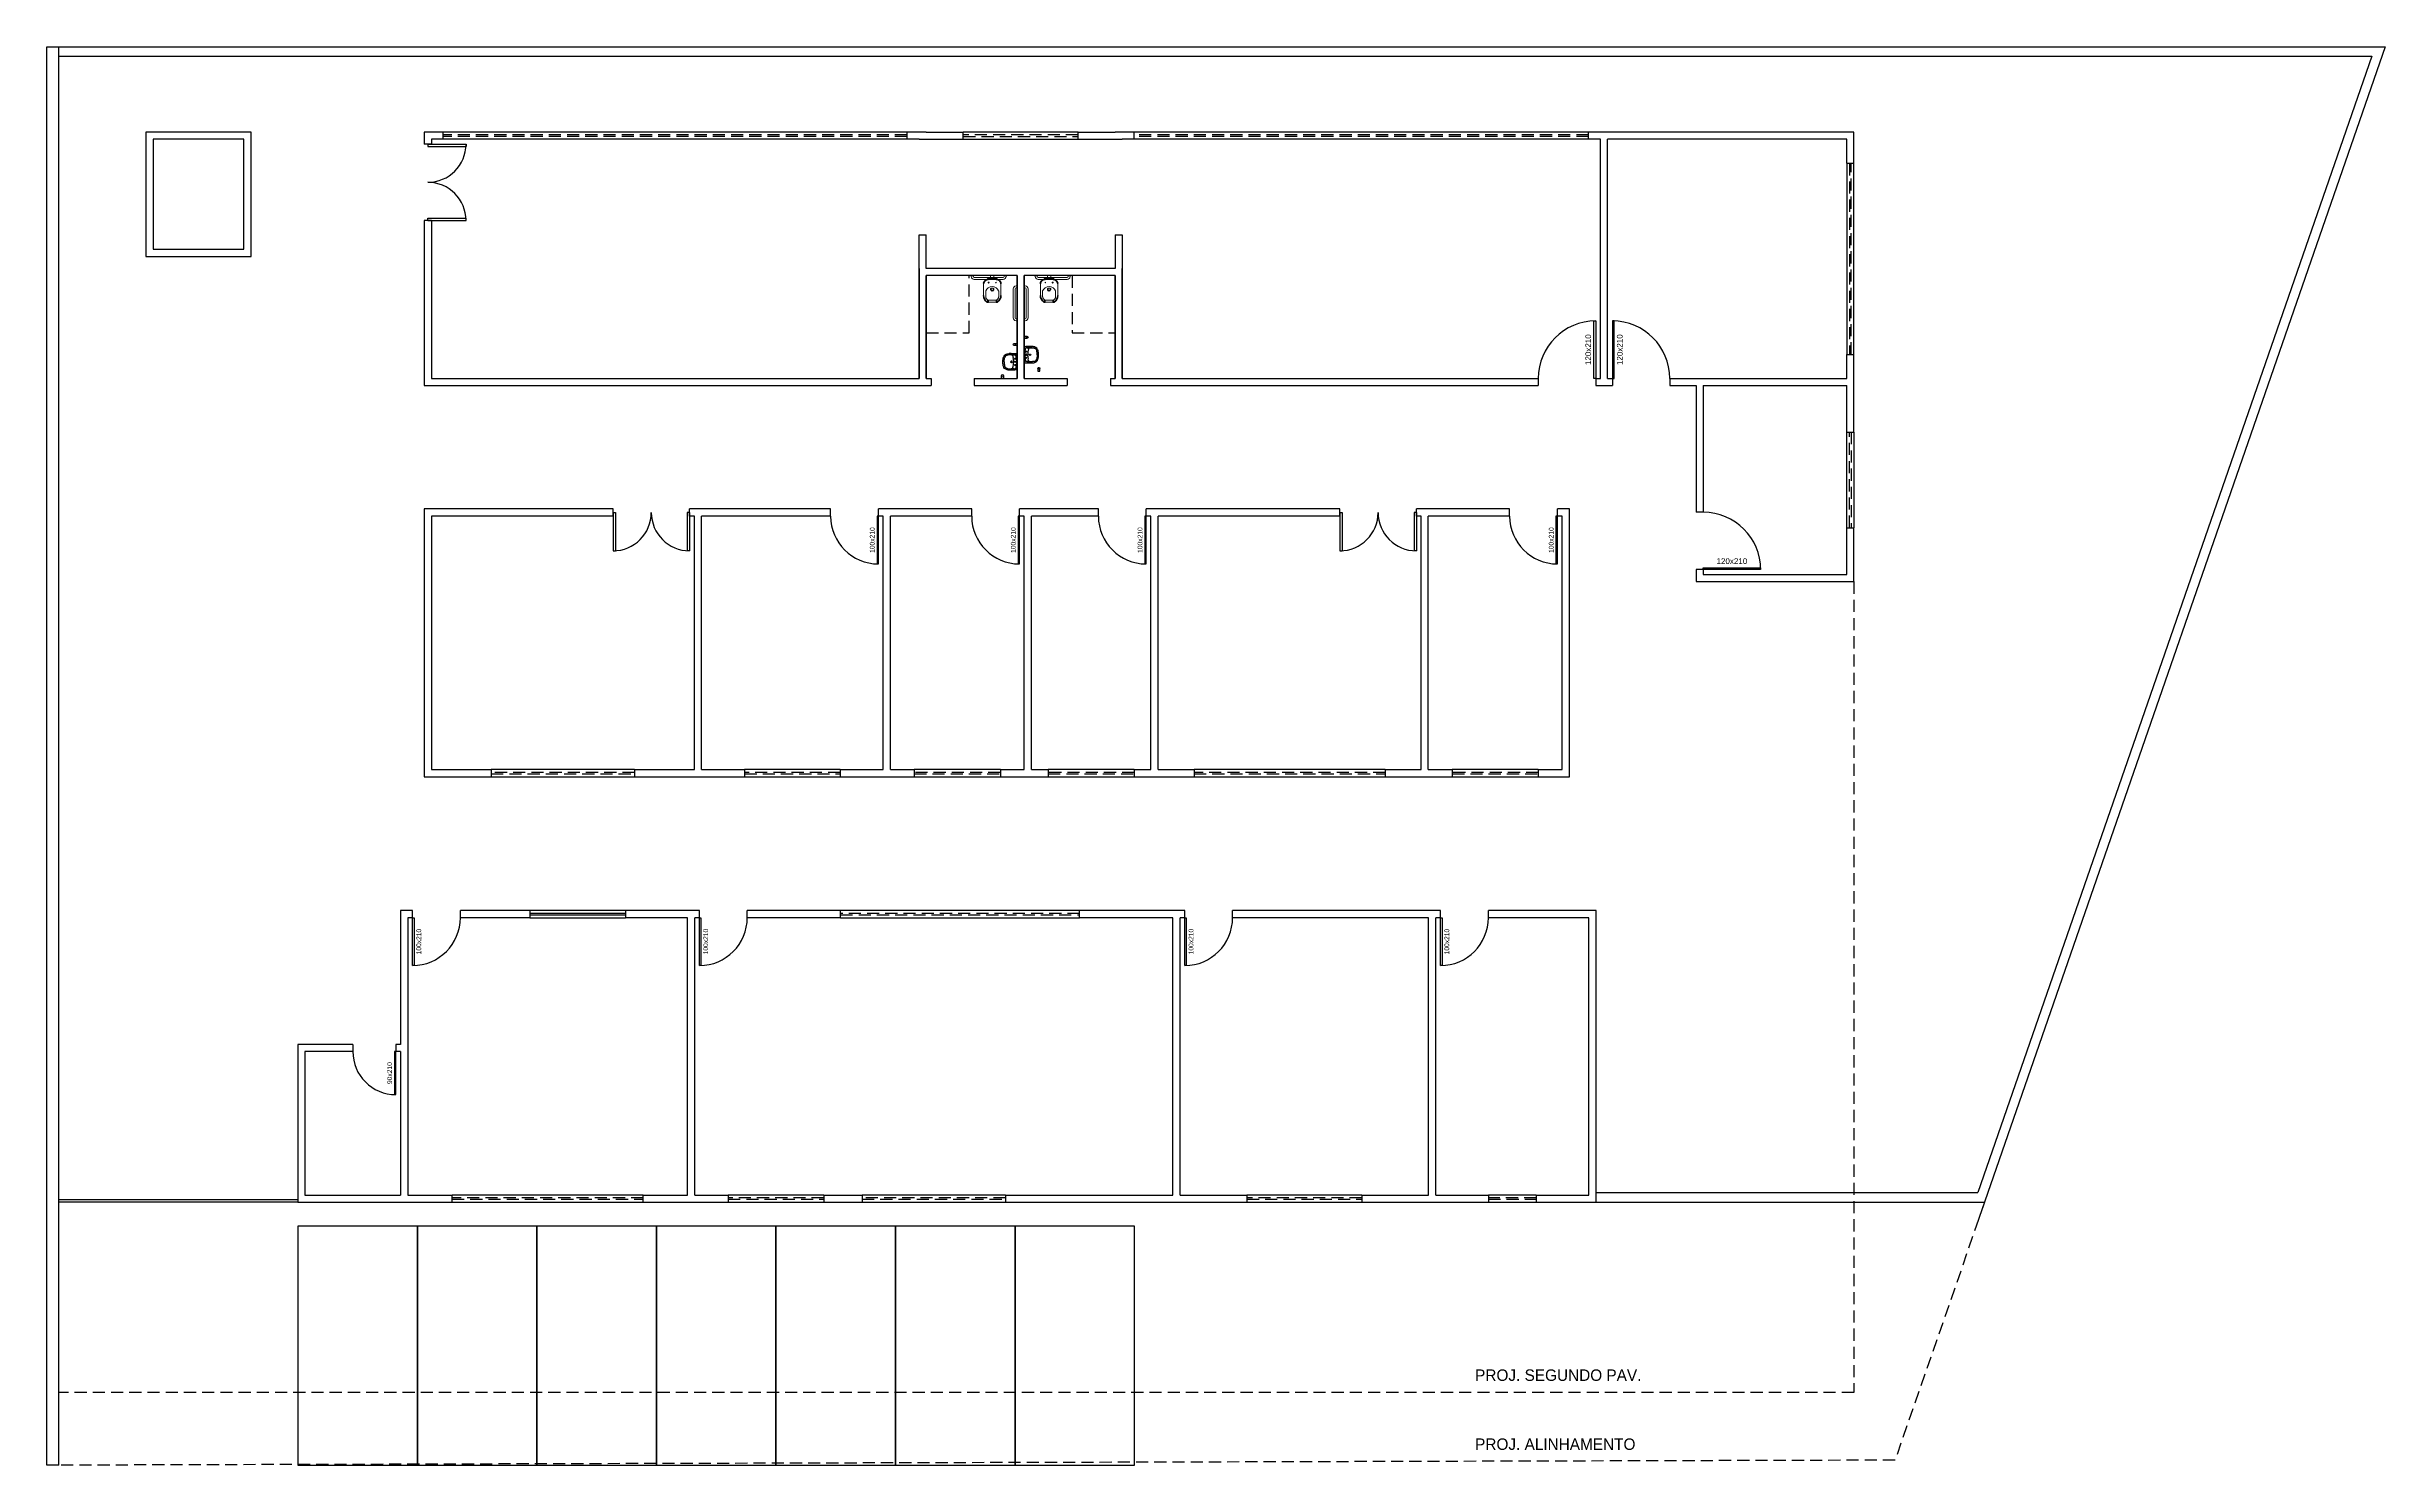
# Model space of a CAD drawing. Header units: centimetres. Extents: x 45464 to 689103, y 12036 to 15025.
# Drawn here: x 684213 to 689103, y 12059 to 15025 of the extents above; entities that cross this region are included whole.
import ezdxf
from ezdxf.enums import TextEntityAlignment as Align

# ---------------------------------------------------------------- set-up
doc = ezdxf.new("R2010")
doc.units = ezdxf.units.CM
doc.header["$LTSCALE"] = 4
doc.linetypes.add('DASHED2', pattern=[9.525, 6.35, -3.175])
for name, color, linetype in [('0.1', 1, 'Continuous'), ('0.2', 2, 'Continuous'), ('0.4', 4, 'Continuous'), ('0.6', 6, 'Continuous'), ('02-CONT', 2, 'Continuous'), ('08', 8, 'Continuous'), ('C-TEXTO-02', 2, 'Continuous'), ('PDF1_PH - Metal', 253, 'Continuous'), ('PROJEÇÕES', 1, 'DASHED2')]:
    doc.layers.add(name, color=color, linetype=linetype)
doc.styles.add('2mm 1-50', font='arial.ttf', dxfattribs={"height": 0.1})
doc.styles.add('Símbolos', font='ERASLGHT.TTF')

# ---------------------------------------------------------------- blocks, each defined once
blk = doc.blocks.new('1_00-flat-3-flat-1')
at = {"color": 1}
for centre, start, end in [((94.5, -46.7), 270, 0), ((94.5, -206.7), 0, 90)]:
    blk.add_arc(centre, 80, start, end, dxfattribs=at)
at = {"layer": '0.2'}
for p, q in [((94.5, -46.7), (174.5, -46.7)), ((94.5, -46.7), (94.5, -51.5)), ((174.5, -46.7), (174.5, -51.5)), ((94.5, -51.5), (174.5, -51.5)), ((94.5, -206.7), (94.5, -201.9)), ((94.5, -201.9), (174.5, -201.9)), ((94.5, -206.7), (174.5, -206.7)), ((174.5, -206.7), (174.5, -201.9))]:
    blk.add_line(p, q, dxfattribs=at)
blk = doc.blocks.new('1_00e-flat-12-flat-1')
at = {"color": 1}
blk.add_arc((-34.1, -62.7), 120, 0, 90, dxfattribs=at)
at = {"layer": '02-CONT'}
blk.add_lwpolyline([(-34.1, -62.7), (-30.5, -62.7), (-30.5, 57.3), (-34.1, 57.3)], close=True, dxfattribs=at)
blk = doc.blocks.new('1_00e-flat-11-flat-1')
at = {"color": 1}
blk.add_arc((34.1, -62.7), 120, 90, 180, dxfattribs=at)
at = {"layer": '02-CONT'}
blk.add_lwpolyline([(34.1, -62.7), (30.5, -62.7), (30.5, 57.3), (34.1, 57.3)], close=True, dxfattribs=at)
blk = doc.blocks.new('1_00e-flat-10-flat-1')
at = {"color": 1}
blk.add_arc((-62.7, -34.1), 120, 0, 90, dxfattribs=at)
at = {"layer": '02-CONT'}
blk.add_lwpolyline([(-62.7, -34.1), (-62.7, -30.5), (57.3, -30.5), (57.3, -34.1)], close=True, dxfattribs=at)
blk = doc.blocks.new('1_00-flat-2-flat-1')
at = {"color": 1}
for centre, start, end in [((-206.7, -94.5), 270, 0), ((-46.7, -94.5), 180, 270)]:
    blk.add_arc(centre, 80, start, end, dxfattribs=at)
at = {"layer": '0.2'}
for p, q in [((-206.7, -94.5), (-201.9, -94.5)), ((-206.7, -94.5), (-206.7, -174.5)), ((-201.9, -94.5), (-201.9, -174.5)), ((-51.5, -94.5), (-51.5, -174.5)), ((-46.7, -94.5), (-51.5, -94.5)), ((-46.7, -94.5), (-46.7, -174.5)), ((-206.7, -174.5), (-201.9, -174.5)), ((-46.7, -174.5), (-51.5, -174.5))]:
    blk.add_line(p, q, dxfattribs=at)
blk = doc.blocks.new('1_00e-flat-9-flat-1')
at = {"color": 1}
blk.add_arc((28.4, 52.3), 100, 180, 270, dxfattribs=at)
at = {"layer": '02-CONT'}
blk.add_lwpolyline([(28.4, 52.3), (25.4, 52.3), (25.4, -47.7), (28.4, -47.7)], close=True, dxfattribs=at)
blk = doc.blocks.new('1_00e-flat-8-flat-1')
at = {"color": 1}
blk.add_arc((28.4, 52.3), 100, 180, 270, dxfattribs=at)
at = {"layer": '02-CONT'}
blk.add_lwpolyline([(28.4, 52.3), (25.4, 52.3), (25.4, -47.7), (28.4, -47.7)], close=True, dxfattribs=at)
blk = doc.blocks.new('1_00e-flat-7-flat-1')
at = {"color": 1}
blk.add_arc((28.4, 52.3), 100, 180, 270, dxfattribs=at)
at = {"layer": '02-CONT'}
blk.add_lwpolyline([(28.4, 52.3), (25.4, 52.3), (25.4, -47.7), (28.4, -47.7)], close=True, dxfattribs=at)
blk = doc.blocks.new('1_00e-flat-6-flat-1')
at = {"color": 1}
blk.add_arc((28.4, 52.3), 100, 180, 270, dxfattribs=at)
at = {"layer": '02-CONT'}
blk.add_lwpolyline([(28.4, 52.3), (25.4, 52.3), (25.4, -47.7), (28.4, -47.7)], close=True, dxfattribs=at)
blk = doc.blocks.new('1_00-flat-1-flat-1')
at = {"color": 1}
for centre, start, end in [((-206.7, -94.5), 270, 0), ((-46.7, -94.5), 180, 270)]:
    blk.add_arc(centre, 80, start, end, dxfattribs=at)
at = {"layer": '0.2'}
for p, q in [((-206.7, -94.5), (-201.9, -94.5)), ((-206.7, -94.5), (-206.7, -174.5)), ((-201.9, -94.5), (-201.9, -174.5)), ((-51.5, -94.5), (-51.5, -174.5)), ((-46.7, -94.5), (-51.5, -94.5)), ((-46.7, -94.5), (-46.7, -174.5)), ((-206.7, -174.5), (-201.9, -174.5)), ((-46.7, -174.5), (-51.5, -174.5))]:
    blk.add_line(p, q, dxfattribs=at)
blk = doc.blocks.new('Barra 3-flat-4-flat-1')
at = {"layer": 'PDF1_PH - Metal', "lineweight": 9}
for points in [[(25378.6, 19003.4), (25378.6, 19064.4)], [(25382.4, 19003.4), (25382.4, 19064.4)], [(25384.5, 19070.3), (25385.8, 19070.3)], [(25384.5, 19066), (25385.8, 19066)], [(25384.5, 19001.3), (25385.8, 19001.3)], [(25384.5, 18997.1), (25385.8, 18997.1)]]:
    blk.add_lwpolyline(points, dxfattribs=at)
for points in [[(25386.6, 19064.8), (25386.6, 19071.5), (25385.8, 19071.5), (25385.8, 19064.8)], [(25386.6, 18995.8), (25386.6, 19002.6), (25385.8, 19002.6), (25385.8, 18995.8)]]:
    blk.add_lwpolyline(points, close=True, dxfattribs=at)
for centre, radius, start, end in [((25384.7, 19064.1), 6.14, 92.0523, 179.9639), ((25384.6, 19063.8), 2.26, 91.8185, 165.4984), ((25385.6, 19004), 6.99, 182.8701, 261.3064), ((25384.7, 19003.6), 2.27, 183.7764, 266.2265)]:
    blk.add_arc(centre, radius, start, end, dxfattribs=at)
blk = doc.blocks.new('Barra 3-flat-3-flat-1')
at = {"layer": 'PDF1_PH - Metal', "lineweight": 9}
for points in [[(-19064.8, 25386.6), (-19071.5, 25386.6), (-19071.5, 25385.8), (-19064.8, 25385.8)], [(-18995.8, 25386.6), (-19002.6, 25386.6), (-19002.6, 25385.8), (-18995.8, 25385.8)]]:
    blk.add_lwpolyline(points, close=True, dxfattribs=at)
for points in [[(-19070.3, 25384.5), (-19070.3, 25385.8)], [(-19066, 25384.5), (-19066, 25385.8)], [(-19003.4, 25382.4), (-19064.4, 25382.4)], [(-19001.3, 25384.5), (-19001.3, 25385.8)], [(-18997.1, 25384.5), (-18997.1, 25385.8)], [(-19003.4, 25378.6), (-19064.4, 25378.6)]]:
    blk.add_lwpolyline(points, dxfattribs=at)
for centre, radius, start, end in [((-19064.1, 25384.7), 6.14, 182.0523, 269.9639), ((-19063.8, 25384.6), 2.26, 181.8185, 255.4984), ((-19004, 25385.6), 6.99, 272.8701, 351.3064), ((-19003.6, 25384.7), 2.27, 273.7764, 356.2265)]:
    blk.add_arc(centre, radius, start, end, dxfattribs=at)
blk = doc.blocks.new('bacia sanit-flat-2-flat-1')
at = {"layer": 'PDF1_PH - Metal', "lineweight": 9}
for points in [[(24414.1, -16680.1), (24414.1, -16655.1)], [(24418.8, -16682.6), (24418.8, -16682.2), (24418.8, -16681.8), (24418.8, -16681.3), (24418.8, -16680.5), (24418.8, -16672), (24418.8, -16671.6), (24418.8, -16671.2), (24418.8, -16670.8), (24418.8, -16670.3)], [(24425.3, -16643.3), (24425.6, -16643.3), (24439.1, -16643.3), (24439.9, -16643.3)], [(24426.8, -16644.5), (24426.8, -16644.5), (24426.8, -16645), (24426.8, -16645.4), (24426.8, -16645.8), (24432.3, -16645.8), (24437.8, -16645.8), (24437.8, -16645.4), (24437.8, -16645), (24437.8, -16644.5)], [(24437.4, -16644.1), (24437, -16644.1), (24436.6, -16644.1), (24428.1, -16644.1), (24427.7, -16644.1), (24427.2, -16644.1)], [(24428.9, -16643.3), (24428.9, -16638.2)], [(24429.8, -16665.7), (24429.8, -16665.3), (24429.8, -16664.8), (24430.2, -16664.8), (24430.6, -16664.8), (24431.1, -16664.8), (24431.5, -16664.8), (24431.9, -16664.8), (24432.3, -16664.8), (24432.7, -16664.8), (24433.2, -16664.8), (24433.6, -16664.8), (24434, -16664.8), (24434.4, -16664.8), (24434.9, -16664.8), (24434.9, -16665.3), (24434.9, -16665.3)], [(24435.7, -16643.3), (24435.7, -16638.2)], [(24445.9, -16670.3), (24445.9, -16670.8), (24445.9, -16671.2), (24445.9, -16671.6), (24445.9, -16672), (24445.9, -16680.5), (24445.9, -16680.9), (24445.9, -16681.3), (24445.9, -16681.8), (24445.9, -16682.2), (24445.9, -16682.6)], [(24450.5, -16655.1), (24450.5, -16680.1)], [(24422.2, -16693.7), (24422.2, -16688.6)], [(24424.3, -16689.4), (24424.3, -16693.6), (24424.3, -16694)], [(24429.4, -16689.4), (24428.9, -16689.4), (24428.5, -16689.4), (24428.1, -16689.4), (24427.7, -16689.4), (24427.2, -16689.4), (24426.8, -16689.4), (24426.4, -16689.4), (24426, -16689.4), (24425.6, -16689.4), (24425.1, -16689.4), (24424.7, -16689.4), (24424.3, -16689.4)], [(24424.3, -16689.4), (24424.3, -16693.6), (24424.3, -16694)], [(24440.4, -16694), (24439.9, -16694), (24439.5, -16694), (24439.1, -16694), (24438.7, -16694), (24438.2, -16694), (24437.8, -16694), (24437.4, -16694), (24437, -16694), (24436.6, -16694), (24436.1, -16694), (24435.7, -16694), (24435.3, -16694), (24434.9, -16694), (24434.4, -16694), (24434, -16694), (24433.6, -16694), (24433.2, -16694), (24432.7, -16694), (24432.3, -16694), (24431.9, -16694), (24431.5, -16694), (24431.1, -16694), (24430.6, -16694), (24430.2, -16694), (24429.8, -16694), (24429.4, -16694), (24428.9, -16694), (24428.5, -16694), (24428.1, -16694), (24427.7, -16694), (24427.2, -16694), (24426.8, -16694), (24426.4, -16694), (24426, -16694), (24425.6, -16694), (24425.1, -16694), (24424.7, -16694), (24424.3, -16694)], [(24435.7, -16689.4), (24435.3, -16689.4), (24434.9, -16689.4), (24434.4, -16689.4), (24434, -16689.4), (24433.6, -16689.4), (24433.2, -16689.4), (24432.7, -16689.4), (24432.3, -16689.4), (24431.9, -16689.4), (24431.5, -16689.4), (24431.1, -16689.4), (24430.6, -16689.4), (24430.2, -16689.4), (24429.4, -16689.4)], [(24440.4, -16689.4), (24439.9, -16689.4), (24439.5, -16689.4), (24439.1, -16689.4), (24438.7, -16689.4), (24438.2, -16689.4), (24437.8, -16689.4), (24437.4, -16689.4), (24437, -16689.4), (24436.6, -16689.4), (24436.1, -16689.4), (24435.7, -16689.4)], [(24440.4, -16689.4), (24440.4, -16693.6), (24440.4, -16694)], [(24442.5, -16693.7), (24442.5, -16688.6)]]:
    blk.add_lwpolyline(points, dxfattribs=at)
at = {"layer": 'PDF1_PH - Metal', "lineweight": 211}
blk.add_lwpolyline([(24432.3, -16670.3), (24432.3, -16670.3), (24432.3, -16670.3)], dxfattribs=at)
for points in [[(24424.3, -16694, -0.086524), (24421.5, -16693.5, -0.264906), (24414.1, -16680.1)], [(24440.4, -16694, 0.086524), (24443.1, -16693.5, 0.264906), (24450.5, -16680.1)]]:
    blk.add_lwpolyline(points, format="xyb", dxfattribs=at)
blk.add_circle((24424.9, -16652.8), 0.635, dxfattribs=at)
at = {"layer": 'PDF1_PH - Metal', "lineweight": 9}
blk.add_circle((24440.2, -16652.8), 0.635, dxfattribs=at)
at = {"layer": 'PDF1_PH - Metal', "lineweight": 211}
for centre, radius, start, end in [((24424.4, -16656.6), 10.3, 114.627, 171.8049), ((24429, -16673.4), 27.6, 94.427, 108.8013), ((24425.4, -16646.3), 3.02, 87.2926, 184.2593), ((23393.8, -16666.6), 1036, 359.9217, 0.0783), ((24432.3, -16667.8), 2.55, 185.8679, 354.1321), ((25678.1, -16666.6), 1243.2, 179.9347, 180.0653), ((24436.5, -16672), 26.2, 71.0139, 87.0973), ((24439.1, -16646.3), 3.16, 358.1661, 74.6032), ((24441.7, -16655.4), 8.83, 0.3217, 67.8056)]:
    blk.add_arc(centre, radius, start, end, dxfattribs=at)
at = {"layer": 'PDF1_PH - Metal', "lineweight": 9}
for centre, radius, start, end in [((24432.3, -16675.5), 14.5, 20.9822, 159.0178), ((24427.2, -16644.5), 0.423, 90, 180), ((24437.4, -16644.5), 0.423, 360, 90), ((24425.6, -16682.7), 6.82, 179.3561, 258.828), ((24439, -16682.7), 6.82, 281.172, 0.6439)]:
    blk.add_arc(centre, radius, start, end, dxfattribs=at)
blk = doc.blocks.new('L.51_P-flat-2-flat-1')
at = {"layer": '08'}
for p, q in [((-21.1, 13.8), (-21.1, 13.8)), ((-16.6, 17.2), (-16.6, 17.2)), ((-11.9, 14.6), (-12.2, 14.6)), ((-11, 14.6), (-10.2, 14.6)), ((-8.9, 12.1), (-8.2, 9)), ((-6.1, 14.4), (-4.1, 14.3)), ((-6.1, 14.4), (-4.1, 14.3)), ((-6.1, 14.4), (-6.1, 14.4)), ((-2.3, 16.8), (-2.3, 16.8)), ((-1.8, 10.3), (-1.8, 10.3)), ((-0.7, 16.6), (-0.6, 16.6)), ((-0.6, 16.6), (-0.6, 16.6)), ((0, 16), (0, 15.9)), ((0, 15.9), (0, -15.9)), ((-21.1, -13.8), (-21.1, -13.8)), ((-16.6, -17.2), (-16.6, -17.2)), ((-11.9, -14.6), (-12.2, -14.6)), ((-11, -14.6), (-10.2, -14.6)), ((-8.9, -12.1), (-8.2, -9)), ((-6.1, -14.4), (-4.1, -14.3)), ((-6.1, -14.4), (-4.1, -14.3)), ((-6.1, -14.4), (-6.1, -14.4)), ((-2.3, -16.8), (-2.3, -16.8)), ((-1.8, -10.3), (-1.8, -10.3)), ((-0.8, 0), (-0.8, 0)), ((-0.6, -16.6), (-0.7, -16.6)), ((-0.6, -16.6), (-0.6, -16.6)), ((0, -16), (0, -15.9))]:
    blk.add_line(p, q, dxfattribs=at)
for points in [[(-29.7, 0), (-29.7, 0, -0.024234), (-29.5, 4)], [(-29.5, 4, -0.007611), (-29.3, 5.6, -0.01342), (-29.1, 7.2, -0.036993), (-28.4, 9.9, -0.053243), (-27.3, 12.2, -0.127567), (-24.2, 15.2, -0.05263), (-21.9, 16.3, -0.024865), (-20.3, 16.7, -0.007061), (-19.8, 16.8)], [(-27.1, 0), (-27.1, 0, -0.019657), (-27, 3.2)], [(-27.1, 0), (-27.1, 0, 0.019657), (-27, -3.2)], [(-27, 3.2), (-27, 3.2, -0.005718), (-26.9, 4.1)], [(-26.9, 4.1, -0.00807), (-26.7, 5.4, -0.011919), (-26.5, 6.7, -0.013199), (-26.3, 7.8, -0.008071), (-26.2, 8.3)], [(-21.1, 13.8, 0.030827), (-22.2, 13.4, 0.09604), (-24.4, 11.8, 0.063195), (-25.3, 10.4, 0.034611), (-25.9, 9.3, 0.022848), (-26.2, 8.3)], [(-18.6, 14.4, 0.020568), (-20, 14.1, 0.019806), (-21.1, 13.8)], [(-19.8, 16.8, -0.02367), (-17.6, 17.1, -0.009145), (-16.6, 17.2)], [(-12.2, 14.6, 0.002269), (-13.8, 14.7, 0.004998), (-15, 14.6, 0.007991), (-16.2, 14.6, 0.025422), (-18.6, 14.4)], [(-2.3, 16.8, 0.006011), (-4.1, 16.9, 0.005348), (-6.8, 17.1, 0.004521), (-12.1, 17.2, 0.006524), (-14.4, 17.3, 0.013546), (-16.6, 17.2)], [(-16.6, 17.2, -0.014577), (-14.4, 17.3, -0.005049), (-13, 17.3, -0.003057), (-11.2, 17.2, -0.003579), (-6.6, 17.1, -0.005839), (-3.9, 16.9, -0.006773), (-2.3, 16.8)], [(-12.1, 1.4), (-12.1, 1.4, 0.381509), (-13.4, 0)], [(-12.1, -1.4), (-12.1, -1.4, -0.381509), (-13.4, 0)], [(-10.7, 0.8), (-10.7, 0.8, 0.2534), (-11.9, 1.4)], [(-11.7, 14.6), (-11.7, 14.6, 0.021484), (-11.6, 14.6)], [(-11.6, 14.6, 0.041118), (-11.6, 14.6, 0.033041), (-11.6, 14.6, 0.026349), (-11.6, 14.6, 0.020575), (-11.6, 14.6, 0.016329), (-11.6, 14.6, 0.013256), (-11.6, 14.6, 0.016526), (-11.6, 14.6, 0.01256), (-11.6, 14.6, 0.007787), (-11.7, 14.6)], [(-11.6, 14.6), (-11.6, 14.6, -0.000884), (-11, 14.6)], [(-11.6, 14.6, 0.048484), (-11.6, 14.6, 0.048279), (-11.6, 14.6, 0.084885), (-11.6, 14.6, 0.141909), (-11.6, 14.5, 0.057696), (-11.6, 14.5, 0.043541), (-11.6, 14.5, 0.040045), (-11.6, 14.5, 0.034229), (-11.6, 14.5, 0.023292), (-11.6, 14.5, 0.016532), (-11.6, 14.5, 0.014864), (-11.5, 14.5, 0.018599), (-11.5, 14.5, 0.010502), (-11.5, 14.5)], [(-11.6, 14.6, 0.032299), (-11.6, 14.6, 0.039418), (-11.6, 14.6, 0.046129), (-11.6, 14.6, 0.058765), (-11.6, 14.6, 0.15242), (-11.6, 14.6, 0.058959), (-11.6, 14.6, 0.046419), (-11.6, 14.6, -0.005047), (-11.6, 14.6, -0.034816), (-11.6, 14.6, -0.004251), (-11.6, 14.6, 0.041022), (-11.6, 14.6)], [(-11.5, 14.6, 0.034945), (-11.5, 14.6, 0.02698), (-11.5, 14.6, 0.021593), (-11.5, 14.6, 0.016954), (-11.5, 14.6, 0.017111), (-11.5, 14.6, 0.016189), (-11.5, 14.6, 0.01233), (-11.6, 14.6, 0.012048), (-11.6, 14.6)], [(-11.5, 14.5, 0.031436), (-11.5, 14.6, 0.037384), (-11.5, 14.6, 0.040471), (-11.5, 14.6, 0.050709), (-11.5, 14.6, 0.178998), (-11.5, 14.6, 0.053532), (-11.5, 14.6, 0.043329), (-11.5, 14.6, 0.036196), (-11.5, 14.6, 0.039167), (-11.5, 14.6, -0.07472), (-11.5, 14.6, 0.042333), (-11.5, 14.6)], [(-8.9, 12.1), (-8.9, 12.1, 0.307483), (-11.5, 14.5)], [(-11.5, 14.5, 0.009681), (-11.5, 14.5, 0.009978), (-11.5, 14.5, 0.026851), (-11.5, 14.5, 0.027297), (-11.5, 14.5, 0.027498), (-11.5, 14.5, 0.032168), (-11.5, 14.5, 0.049163), (-11.5, 14.5, 0.186923), (-11.5, 14.5, 0.107041), (-11.5, 14.5, 0.038487), (-11.5, 14.5, 0.012498), (-11.5, 14.5, -0.025241), (-11.5, 14.5, -0.046032), (-11.5, 14.5)], [(-11, 14.6, 0.005207), (-9.8, 14.6, -0.005375), (-9.2, 14.6, -0.00664), (-8.6, 14.6, -0.004375), (-7.9, 14.6, -0.001156), (-6.7, 14.5, 0.003092), (-6.1, 14.4)], [(-10.5, 0), (-10.5, 0, 0.124906), (-10.7, 0.7)], [(-9.2, 14.6, 0.00474), (-9.5, 14.6, 0.002257), (-9.8, 14.6, -0.000797), (-10.2, 14.6)], [(-6.1, 14.4, -0.002091), (-6.5, 14.5, -0.001464), (-7.6, 14.5, 0.004115), (-8.4, 14.6, 0.007251), (-9.2, 14.6)], [(-7.3, 2.9, -0.012649), (-7.2, 0.9, -0.007226), (-7.2, 0)], [(-7.3, -2.9, 0.012649), (-7.2, -0.9, 0.007226), (-7.2, 0)], [(-4.1, 14.3), (-4.1, 14.3, -0.334834), (-2.3, 12.9)], [(-4.1, 14.3), (-4.1, 14.3, -0.000631), (-4.1, 14.3)], [(-2.3, 12.9), (-2.3, 12.9, 0.332966), (-4.1, 14.3)], [(-2.3, 16.8), (-2.3, 16.8, -0.007612), (-0.7, 16.6)], [(-2.3, 12.9), (-2.3, 12.9, -0.047394), (-0.8, 2.2)], [(-2.3, 12.9), (-2.3, 12.9, 0.000374), (-2.3, 12.9)], [(-0.8, 0), (-0.8, 0, 0.05776), (-2.3, 12.9)], [(-0.8, 0), (-0.8, 0, -0.05776), (-2.3, -12.9)], [(-0.8, 2.2), (-0.8, 2.2, -0.010006), (-0.8, 0)], [(-0.6, 16.6), (-0.6, 16.6, -0.380301), (0, 16)], [(-29.5, -4), (-29.5, -4, -0.024376), (-29.7, 0)], [(-19.8, -16.8, -0.041222), (-22.4, -16.1, -0.064156), (-24.9, -14.8, -0.11159), (-27.5, -11.9, -0.047064), (-28.4, -9.9, -0.01722), (-28.7, -8.9, -0.01972), (-29.1, -7.2, -0.013523), (-29.3, -5.6, -0.009069), (-29.5, -4)], [(-27, -3.2), (-27, -3.2, 0.005718), (-26.9, -4.1)], [(-26.9, -4.1, 0.00807), (-26.7, -5.4, 0.011919), (-26.5, -6.7, 0.013199), (-26.3, -7.8, 0.008071), (-26.2, -8.3)], [(-21.1, -13.8, -0.030827), (-22.2, -13.4, -0.09604), (-24.4, -11.8, -0.063195), (-25.3, -10.4, -0.034611), (-25.9, -9.3, -0.022848), (-26.2, -8.3)], [(-21.1, -13.8, 0.022641), (-19.9, -14.1, 0.018458), (-18.6, -14.4)], [(-16.6, -17.2, -0.021184), (-18.8, -17, -0.011263), (-19.8, -16.8)], [(-18.6, -14.4, 0.025995), (-16.2, -14.6, 0.0078), (-15.4, -14.6, 0.006638), (-12.2, -14.6)], [(-2.3, -16.8, -0.006011), (-4.1, -16.9, -0.005348), (-6.8, -17.1, -0.004521), (-12.1, -17.2, -0.006524), (-14.4, -17.3, -0.013546), (-16.6, -17.2)], [(-2.3, -16.8, -0.00678), (-3.9, -16.9, -0.004564), (-5.7, -17, -0.002524), (-7.5, -17.1, -0.004352), (-12.1, -17.2, -0.006501), (-14.4, -17.3, -0.013543), (-16.6, -17.2)], [(-10.7, -0.8), (-10.7, -0.8, -0.2534), (-11.9, -1.4)], [(-11.7, -14.6), (-11.7, -14.6, -0.021484), (-11.6, -14.6)], [(-11.6, -14.6, -0.041118), (-11.6, -14.6, -0.033041), (-11.6, -14.6, -0.026349), (-11.6, -14.6, -0.020575), (-11.6, -14.6, -0.016329), (-11.6, -14.6, -0.013256), (-11.6, -14.6, -0.016526), (-11.6, -14.6, -0.01256), (-11.6, -14.6, -0.007787), (-11.7, -14.6)], [(-11.6, -14.6, -0.048484), (-11.6, -14.6, -0.048279), (-11.6, -14.6, -0.084885), (-11.6, -14.6, -0.141909), (-11.6, -14.5, -0.057696), (-11.6, -14.5, -0.043541), (-11.6, -14.5, -0.040045), (-11.6, -14.5, -0.034229), (-11.6, -14.5, -0.023292), (-11.6, -14.5, -0.016532), (-11.6, -14.5, -0.014864), (-11.5, -14.5, -0.018599), (-11.5, -14.5, -0.010502), (-11.5, -14.5)], [(-11.6, -14.6), (-11.6, -14.6, 0.000884), (-11, -14.6)], [(-11.6, -14.6, -0.032299), (-11.6, -14.6, -0.039418), (-11.6, -14.6, -0.046129), (-11.6, -14.6, -0.058765), (-11.6, -14.6, -0.15242), (-11.6, -14.6, -0.058959), (-11.6, -14.6, -0.046419), (-11.6, -14.6, 0.005047), (-11.6, -14.6, 0.034816), (-11.6, -14.6, 0.004251), (-11.6, -14.6, -0.041022), (-11.6, -14.6)], [(-8.9, -12.1), (-8.9, -12.1, -0.307483), (-11.5, -14.5)], [(-11, -14.6, -0.005207), (-9.8, -14.6, 0.005375), (-9.2, -14.6, 0.00664), (-8.6, -14.6, 0.004375), (-7.9, -14.6, 0.001156), (-6.7, -14.5, -0.003092), (-6.1, -14.4)], [(-10.5, 0), (-10.5, 0, -0.124906), (-10.7, -0.7)], [(-9.2, -14.6, -0.00474), (-9.5, -14.6, -0.002257), (-9.8, -14.6, 0.000797), (-10.2, -14.6)], [(-6.1, -14.4, 0.002091), (-6.5, -14.5, 0.001464), (-7.6, -14.5, -0.004115), (-8.4, -14.6, -0.007251), (-9.2, -14.6)], [(-4.1, -14.3), (-4.1, -14.3, 0.334834), (-2.3, -12.9)], [(-2.3, -12.9), (-2.3, -12.9, -0.332962), (-4.1, -14.3)], [(-4.1, -14.3), (-4.1, -14.3, 0.000631), (-4.1, -14.3)], [(-2.3, -12.9), (-2.3, -12.9, 0.047394), (-0.8, -2.2)], [(-2.3, -12.9), (-2.3, -12.9, -0.000374), (-2.3, -12.9)], [(-0.7, -16.6), (-0.7, -16.6, -0.007418), (-2.3, -16.8)], [(-0.8, -2.2), (-0.8, -2.2, 0.010006), (-0.8, 0)], [(0, -16), (0, -16, -0.380329), (-0.6, -16.6)]]:
    blk.add_lwpolyline(points, format="xyb", dxfattribs=at)
at = {"layer": '08', "ltscale": 27.502596}
for centre in [(-3.8, 6.4), (-3.8, -6.4)]:
    blk.add_circle(centre, 1.22, dxfattribs=at)
at = {"layer": '08'}
for centre, radius, start, end in [((-51.2, -0.7), 44, 4.616, 12.655), ((-3.9, 0), 1.22, 360, 180), ((-3.9, 0), 1.22, 180, 0), ((-51.2, 0.7), 44, 347.345, 355.384)]:
    blk.add_arc(centre, radius, start, end, dxfattribs=at)
for centre, major_axis, ratio, start_param, end_param in [((-12, 0), (0.13, 1.46), 0.992499, 0.072609, 0.200275), ((-12, 11.4), (0.71, 3.15), 0.999971, 0.133525, 0.210872), ((-11.5, 15.2), (0.347, -0.538), 0.98852, 5.563301, 5.699979), ((-11.5, 15.2), (0.424, 0.48), 0.993745, 3.733046, 3.862859), ((-11.9, 0), (0.03, 1.44), 0.991671, 5.253548, 5.29957), ((-11.9, 0), (0.06, 1.44), 0.992169, 5.255337, 5.27196), ((-12, 0), (0.13, -1.46), 0.992499, 6.08291, 6.210576), ((-12, -11.4), (0.71, -3.15), 0.999971, 6.072313, 6.14966), ((-11.9, 0), (0.03, -1.44), 0.991671, 0.983616, 1.029637), ((-11.9, 0), (0.06, -1.44), 0.992169, 1.011226, 1.027848)]:
    blk.add_ellipse(centre, major_axis=major_axis, ratio=ratio, start_param=start_param, end_param=end_param, dxfattribs=at)
blk = doc.blocks.new('Barra 3-flat-2-flat-1')
at = {"layer": 'PDF1_PH - Metal', "lineweight": 9}
for points in [[(-25386.6, 19064.8), (-25386.6, 19071.5), (-25385.8, 19071.5), (-25385.8, 19064.8)], [(-25386.6, 18995.8), (-25386.6, 19002.6), (-25385.8, 19002.6), (-25385.8, 18995.8)]]:
    blk.add_lwpolyline(points, close=True, dxfattribs=at)
for points in [[(-25384.5, 19070.3), (-25385.8, 19070.3)], [(-25384.5, 19066), (-25385.8, 19066)], [(-25382.4, 19003.4), (-25382.4, 19064.4)], [(-25378.6, 19003.4), (-25378.6, 19064.4)], [(-25384.5, 19001.3), (-25385.8, 19001.3)], [(-25384.5, 18997.1), (-25385.8, 18997.1)]]:
    blk.add_lwpolyline(points, dxfattribs=at)
for centre, radius, start, end in [((-25384.7, 19064.1), 6.14, 0.0361, 87.9477), ((-25384.6, 19063.8), 2.26, 14.5016, 88.1815), ((-25385.6, 19004), 6.99, 278.6936, 357.1299), ((-25384.7, 19003.6), 2.27, 273.7735, 356.2236)]:
    blk.add_arc(centre, radius, start, end, dxfattribs=at)
blk = doc.blocks.new('Barra 3-flat-1-flat-1')
at = {"layer": 'PDF1_PH - Metal', "lineweight": 9}
for points in [[(18995.8, 25386.6), (19002.6, 25386.6), (19002.6, 25385.8), (18995.8, 25385.8)], [(19064.8, 25386.6), (19071.5, 25386.6), (19071.5, 25385.8), (19064.8, 25385.8)]]:
    blk.add_lwpolyline(points, close=True, dxfattribs=at)
for points in [[(18997.1, 25384.5), (18997.1, 25385.8)], [(19001.3, 25384.5), (19001.3, 25385.8)], [(19003.4, 25382.4), (19064.4, 25382.4)], [(19066, 25384.5), (19066, 25385.8)], [(19070.3, 25384.5), (19070.3, 25385.8)], [(19003.4, 25378.6), (19064.4, 25378.6)]]:
    blk.add_lwpolyline(points, dxfattribs=at)
for centre, radius, start, end in [((19004, 25385.6), 6.99, 188.6936, 267.1299), ((19003.6, 25384.7), 2.27, 183.7735, 266.2236), ((19064.1, 25384.7), 6.14, 270.0361, 357.9477), ((19063.8, 25384.6), 2.26, 284.5016, 358.1815)]:
    blk.add_arc(centre, radius, start, end, dxfattribs=at)
blk = doc.blocks.new('bacia sanit-flat-1-flat-1')
at = {"layer": 'PDF1_PH - Metal', "lineweight": 9}
for points in [[(-24450.5, -16655.1), (-24450.5, -16680.1)], [(-24445.9, -16670.3), (-24445.9, -16670.8), (-24445.9, -16671.2), (-24445.9, -16671.6), (-24445.9, -16672), (-24445.9, -16680.5), (-24445.9, -16680.9), (-24445.9, -16681.3), (-24445.9, -16681.8), (-24445.9, -16682.2), (-24445.9, -16682.6)], [(-24425.3, -16643.3), (-24425.6, -16643.3), (-24439.1, -16643.3), (-24439.9, -16643.3)], [(-24426.8, -16644.5), (-24426.8, -16644.5), (-24426.8, -16645), (-24426.8, -16645.4), (-24426.8, -16645.8), (-24432.3, -16645.8), (-24437.8, -16645.8), (-24437.8, -16645.4), (-24437.8, -16645), (-24437.8, -16644.5)], [(-24437.4, -16644.1), (-24437, -16644.1), (-24436.6, -16644.1), (-24428.1, -16644.1), (-24427.7, -16644.1), (-24427.2, -16644.1)], [(-24435.7, -16643.3), (-24435.7, -16638.2)], [(-24429.8, -16665.7), (-24429.8, -16665.3), (-24429.8, -16664.8), (-24430.2, -16664.8), (-24430.6, -16664.8), (-24431.1, -16664.8), (-24431.5, -16664.8), (-24431.9, -16664.8), (-24432.3, -16664.8), (-24432.7, -16664.8), (-24433.2, -16664.8), (-24433.6, -16664.8), (-24434, -16664.8), (-24434.4, -16664.8), (-24434.9, -16664.8), (-24434.9, -16665.3), (-24434.9, -16665.3)], [(-24428.9, -16643.3), (-24428.9, -16638.2)], [(-24418.8, -16682.6), (-24418.8, -16682.2), (-24418.8, -16681.8), (-24418.8, -16681.3), (-24418.8, -16680.5), (-24418.8, -16672), (-24418.8, -16671.6), (-24418.8, -16671.2), (-24418.8, -16670.8), (-24418.8, -16670.3)], [(-24414.1, -16680.1), (-24414.1, -16655.1)], [(-24442.5, -16693.7), (-24442.5, -16688.6)], [(-24440.4, -16689.4), (-24440.4, -16693.6), (-24440.4, -16694)], [(-24440.4, -16689.4), (-24439.9, -16689.4), (-24439.5, -16689.4), (-24439.1, -16689.4), (-24438.7, -16689.4), (-24438.2, -16689.4), (-24437.8, -16689.4), (-24437.4, -16689.4), (-24437, -16689.4), (-24436.6, -16689.4), (-24436.1, -16689.4), (-24435.7, -16689.4)], [(-24440.4, -16694), (-24439.9, -16694), (-24439.5, -16694), (-24439.1, -16694), (-24438.7, -16694), (-24438.2, -16694), (-24437.8, -16694), (-24437.4, -16694), (-24437, -16694), (-24436.6, -16694), (-24436.1, -16694), (-24435.7, -16694), (-24435.3, -16694), (-24434.9, -16694), (-24434.4, -16694), (-24434, -16694), (-24433.6, -16694), (-24433.2, -16694), (-24432.7, -16694), (-24432.3, -16694), (-24431.9, -16694), (-24431.5, -16694), (-24431.1, -16694), (-24430.6, -16694), (-24430.2, -16694), (-24429.8, -16694), (-24429.4, -16694), (-24428.9, -16694), (-24428.5, -16694), (-24428.1, -16694), (-24427.7, -16694), (-24427.2, -16694), (-24426.8, -16694), (-24426.4, -16694), (-24426, -16694), (-24425.6, -16694), (-24425.1, -16694), (-24424.7, -16694), (-24424.3, -16694)], [(-24435.7, -16689.4), (-24435.3, -16689.4), (-24434.9, -16689.4), (-24434.4, -16689.4), (-24434, -16689.4), (-24433.6, -16689.4), (-24433.2, -16689.4), (-24432.7, -16689.4), (-24432.3, -16689.4), (-24431.9, -16689.4), (-24431.5, -16689.4), (-24431.1, -16689.4), (-24430.6, -16689.4), (-24430.2, -16689.4), (-24429.4, -16689.4)], [(-24429.4, -16689.4), (-24428.9, -16689.4), (-24428.5, -16689.4), (-24428.1, -16689.4), (-24427.7, -16689.4), (-24427.2, -16689.4), (-24426.8, -16689.4), (-24426.4, -16689.4), (-24426, -16689.4), (-24425.6, -16689.4), (-24425.1, -16689.4), (-24424.7, -16689.4), (-24424.3, -16689.4)], [(-24424.3, -16689.4), (-24424.3, -16693.6), (-24424.3, -16694)], [(-24424.3, -16689.4), (-24424.3, -16693.6), (-24424.3, -16694)], [(-24422.2, -16693.7), (-24422.2, -16688.6)]]:
    blk.add_lwpolyline(points, dxfattribs=at)
at = {"layer": 'PDF1_PH - Metal', "lineweight": 211}
blk.add_lwpolyline([(-24432.3, -16670.3), (-24432.3, -16670.3), (-24432.3, -16670.3)], dxfattribs=at)
for points in [[(-24440.4, -16694, -0.086524), (-24443.1, -16693.5, -0.264906), (-24450.5, -16680.1)], [(-24424.3, -16694, 0.086524), (-24421.5, -16693.5, 0.264906), (-24414.1, -16680.1)]]:
    blk.add_lwpolyline(points, format="xyb", dxfattribs=at)
at = {"layer": 'PDF1_PH - Metal', "lineweight": 9}
blk.add_circle((-24440.2, -16652.8), 0.635, dxfattribs=at)
at = {"layer": 'PDF1_PH - Metal', "lineweight": 211}
blk.add_circle((-24424.9, -16652.8), 0.635, dxfattribs=at)
for centre, radius, start, end in [((-24441.7, -16655.4), 8.83, 112.1944, 179.6783), ((-24436.5, -16672), 26.2, 92.9027, 108.9861), ((-24439.1, -16646.3), 3.16, 105.3968, 181.8339), ((-25678.1, -16666.6), 1243.2, 359.9347, 0.0653), ((-24432.3, -16667.8), 2.55, 185.8679, 354.1321), ((-23393.8, -16666.6), 1036, 179.9217, 180.0783), ((-24429, -16673.4), 27.6, 71.1987, 85.573), ((-24425.4, -16646.3), 3.02, 355.7407, 92.7074), ((-24424.4, -16656.6), 10.3, 8.1951, 65.373)]:
    blk.add_arc(centre, radius, start, end, dxfattribs=at)
at = {"layer": 'PDF1_PH - Metal', "lineweight": 9}
for centre, radius, start, end in [((-24432.3, -16675.5), 14.5, 20.9822, 159.0178), ((-24437.4, -16644.5), 0.423, 90, 180), ((-24427.2, -16644.5), 0.423, 360, 90), ((-24439, -16682.7), 6.82, 179.3561, 258.828), ((-24425.6, -16682.7), 6.82, 281.172, 0.6439)]:
    blk.add_arc(centre, radius, start, end, dxfattribs=at)
blk = doc.blocks.new('L.51_P-flat-1-flat-1')
at = {"layer": '08'}
for p, q in [((0, 16), (0, 15.9)), ((0, 15.9), (0, -15.9)), ((0.6, 16.6), (0.6, 16.6)), ((0.7, 16.6), (0.6, 16.6)), ((1.8, 10.3), (1.8, 10.3)), ((2.3, 16.8), (2.3, 16.8)), ((6.1, 14.4), (4.1, 14.3)), ((6.1, 14.4), (4.1, 14.3)), ((6.1, 14.4), (6.1, 14.4)), ((8.9, 12.1), (8.2, 9)), ((11, 14.6), (10.2, 14.6)), ((11.9, 14.6), (12.2, 14.6)), ((16.6, 17.2), (16.6, 17.2)), ((21.1, 13.8), (21.1, 13.8)), ((0, -16), (0, -15.9)), ((0.6, -16.6), (0.6, -16.6)), ((0.6, -16.6), (0.7, -16.6)), ((0.8, 0), (0.8, 0)), ((1.8, -10.3), (1.8, -10.3)), ((2.3, -16.8), (2.3, -16.8)), ((6.1, -14.4), (4.1, -14.3)), ((6.1, -14.4), (4.1, -14.3)), ((6.1, -14.4), (6.1, -14.4)), ((8.9, -12.1), (8.2, -9)), ((11, -14.6), (10.2, -14.6)), ((11.9, -14.6), (12.2, -14.6)), ((16.6, -17.2), (16.6, -17.2)), ((21.1, -13.8), (21.1, -13.8))]:
    blk.add_line(p, q, dxfattribs=at)
for points in [[(0.6, 16.6), (0.6, 16.6, 0.380301), (0, 16)], [(2.3, 16.8), (2.3, 16.8, 0.007612), (0.7, 16.6)], [(2.3, 12.9), (2.3, 12.9, 0.047394), (0.8, 2.2)], [(0.8, 0), (0.8, 0, -0.05776), (2.3, 12.9)], [(0.8, 2.2), (0.8, 2.2, 0.010006), (0.8, 0)], [(0.8, 0), (0.8, 0, 0.05776), (2.3, -12.9)], [(2.3, 16.8, -0.006011), (4.1, 16.9, -0.005348), (6.8, 17.1, -0.004521), (12.1, 17.2, -0.006524), (14.4, 17.3, -0.013546), (16.6, 17.2)], [(16.6, 17.2, 0.014577), (14.4, 17.3, 0.005049), (13, 17.3, 0.003057), (11.2, 17.2, 0.003579), (6.6, 17.1, 0.005839), (3.9, 16.9, 0.006773), (2.3, 16.8)], [(4.1, 14.3), (4.1, 14.3, 0.334834), (2.3, 12.9)], [(2.3, 12.9), (2.3, 12.9, -0.332966), (4.1, 14.3)], [(2.3, 12.9), (2.3, 12.9, -0.000374), (2.3, 12.9)], [(4.1, 14.3), (4.1, 14.3, 0.000631), (4.1, 14.3)], [(11, 14.6, -0.005207), (9.8, 14.6, 0.005375), (9.2, 14.6, 0.00664), (8.6, 14.6, 0.004375), (7.9, 14.6, 0.001156), (6.7, 14.5, -0.003092), (6.1, 14.4)], [(6.1, 14.4, 0.002091), (6.5, 14.5, 0.001464), (7.6, 14.5, -0.004115), (8.4, 14.6, -0.007251), (9.2, 14.6)], [(7.3, 2.9, 0.012649), (7.2, 0.9, 0.007226), (7.2, 0)], [(7.3, -2.9, -0.012649), (7.2, -0.9, -0.007226), (7.2, 0)], [(8.9, 12.1), (8.9, 12.1, -0.307483), (11.5, 14.5)], [(9.2, 14.6, -0.00474), (9.5, 14.6, -0.002257), (9.8, 14.6, 0.000797), (10.2, 14.6)], [(10.5, 0), (10.5, 0, -0.124906), (10.7, 0.7)], [(10.7, 0.8), (10.7, 0.8, -0.2534), (11.9, 1.4)], [(11.6, 14.6), (11.6, 14.6, 0.000884), (11, 14.6)], [(11.6, 14.6, -0.048484), (11.6, 14.6, -0.048279), (11.6, 14.6, -0.084885), (11.6, 14.6, -0.141909), (11.6, 14.5, -0.057696), (11.6, 14.5, -0.043541), (11.6, 14.5, -0.040045), (11.6, 14.5, -0.034229), (11.6, 14.5, -0.023292), (11.6, 14.5, -0.016532), (11.6, 14.5, -0.014864), (11.5, 14.5, -0.018599), (11.5, 14.5, -0.010502), (11.5, 14.5)], [(11.5, 14.5, -0.031436), (11.5, 14.6, -0.037384), (11.5, 14.6, -0.040471), (11.5, 14.6, -0.050709), (11.5, 14.6, -0.178998), (11.5, 14.6, -0.053532), (11.5, 14.6, -0.043329), (11.5, 14.6, -0.036196), (11.5, 14.6, -0.039167), (11.5, 14.6, 0.07472), (11.5, 14.6, -0.042333), (11.5, 14.6)], [(11.5, 14.6, -0.034945), (11.5, 14.6, -0.02698), (11.5, 14.6, -0.021593), (11.5, 14.6, -0.016954), (11.5, 14.6, -0.017111), (11.5, 14.6, -0.016189), (11.5, 14.6, -0.01233), (11.6, 14.6, -0.012048), (11.6, 14.6)], [(11.5, 14.5, -0.009681), (11.5, 14.5, -0.009978), (11.5, 14.5, -0.026851), (11.5, 14.5, -0.027297), (11.5, 14.5, -0.027498), (11.5, 14.5, -0.032168), (11.5, 14.5, -0.049163), (11.5, 14.5, -0.186923), (11.5, 14.5, -0.107041), (11.5, 14.5, -0.038487), (11.5, 14.5, -0.012498), (11.5, 14.5, 0.025241), (11.5, 14.5, 0.046032), (11.5, 14.5)], [(11.7, 14.6), (11.7, 14.6, -0.021484), (11.6, 14.6)], [(11.6, 14.6, -0.032299), (11.6, 14.6, -0.039418), (11.6, 14.6, -0.046129), (11.6, 14.6, -0.058765), (11.6, 14.6, -0.15242), (11.6, 14.6, -0.058959), (11.6, 14.6, -0.046419), (11.6, 14.6, 0.005047), (11.6, 14.6, 0.034816), (11.6, 14.6, 0.004251), (11.6, 14.6, -0.041022), (11.6, 14.6)], [(11.6, 14.6, -0.041118), (11.6, 14.6, -0.033041), (11.6, 14.6, -0.026349), (11.6, 14.6, -0.020575), (11.6, 14.6, -0.016329), (11.6, 14.6, -0.013256), (11.6, 14.6, -0.016526), (11.6, 14.6, -0.01256), (11.6, 14.6, -0.007787), (11.7, 14.6)], [(12.1, 1.4), (12.1, 1.4, -0.381509), (13.4, 0)], [(12.1, -1.4), (12.1, -1.4, 0.381509), (13.4, 0)], [(12.2, 14.6, -0.002269), (13.8, 14.7, -0.004998), (15, 14.6, -0.007991), (16.2, 14.6, -0.025422), (18.6, 14.4)], [(19.8, 16.8, 0.02367), (17.6, 17.1, 0.009145), (16.6, 17.2)], [(18.6, 14.4, -0.020568), (20, 14.1, -0.019806), (21.1, 13.8)], [(29.5, 4, 0.007611), (29.3, 5.6, 0.01342), (29.1, 7.2, 0.036993), (28.4, 9.9, 0.053243), (27.3, 12.2, 0.127567), (24.2, 15.2, 0.05263), (21.9, 16.3, 0.024865), (20.3, 16.7, 0.007061), (19.8, 16.8)], [(21.1, 13.8, -0.030827), (22.2, 13.4, -0.09604), (24.4, 11.8, -0.063195), (25.3, 10.4, -0.034611), (25.9, 9.3, -0.022848), (26.2, 8.3)], [(26.9, 4.1, 0.00807), (26.7, 5.4, 0.011919), (26.5, 6.7, 0.013199), (26.3, 7.8, 0.008071), (26.2, 8.3)], [(27, 3.2), (27, 3.2, 0.005718), (26.9, 4.1)], [(27.1, 0), (27.1, 0, 0.019657), (27, 3.2)], [(27.1, 0), (27.1, 0, -0.019657), (27, -3.2)], [(29.7, 0), (29.7, 0, 0.024234), (29.5, 4)], [(0, -16), (0, -16, 0.380329), (0.6, -16.6)], [(0.7, -16.6), (0.7, -16.6, 0.007418), (2.3, -16.8)], [(0.8, -2.2), (0.8, -2.2, -0.010006), (0.8, 0)], [(2.3, -12.9), (2.3, -12.9, -0.047394), (0.8, -2.2)], [(4.1, -14.3), (4.1, -14.3, -0.334834), (2.3, -12.9)], [(2.3, -12.9), (2.3, -12.9, 0.000374), (2.3, -12.9)], [(2.3, -12.9), (2.3, -12.9, 0.332962), (4.1, -14.3)], [(2.3, -16.8, 0.006011), (4.1, -16.9, 0.005348), (6.8, -17.1, 0.004521), (12.1, -17.2, 0.006524), (14.4, -17.3, 0.013546), (16.6, -17.2)], [(2.3, -16.8, 0.00678), (3.9, -16.9, 0.004564), (5.7, -17, 0.002524), (7.5, -17.1, 0.004352), (12.1, -17.2, 0.006501), (14.4, -17.3, 0.013543), (16.6, -17.2)], [(4.1, -14.3), (4.1, -14.3, -0.000631), (4.1, -14.3)], [(11, -14.6, 0.005207), (9.8, -14.6, -0.005375), (9.2, -14.6, -0.00664), (8.6, -14.6, -0.004375), (7.9, -14.6, -0.001156), (6.7, -14.5, 0.003092), (6.1, -14.4)], [(6.1, -14.4, -0.002091), (6.5, -14.5, -0.001464), (7.6, -14.5, 0.004115), (8.4, -14.6, 0.007251), (9.2, -14.6)], [(8.9, -12.1), (8.9, -12.1, 0.307483), (11.5, -14.5)], [(9.2, -14.6, 0.00474), (9.5, -14.6, 0.002257), (9.8, -14.6, -0.000797), (10.2, -14.6)], [(10.5, 0), (10.5, 0, 0.124906), (10.7, -0.7)], [(10.7, -0.8), (10.7, -0.8, 0.2534), (11.9, -1.4)], [(11.6, -14.6), (11.6, -14.6, -0.000884), (11, -14.6)], [(11.6, -14.6, 0.048484), (11.6, -14.6, 0.048279), (11.6, -14.6, 0.084885), (11.6, -14.6, 0.141909), (11.6, -14.5, 0.057696), (11.6, -14.5, 0.043541), (11.6, -14.5, 0.040045), (11.6, -14.5, 0.034229), (11.6, -14.5, 0.023292), (11.6, -14.5, 0.016532), (11.6, -14.5, 0.014864), (11.5, -14.5, 0.018599), (11.5, -14.5, 0.010502), (11.5, -14.5)], [(11.7, -14.6), (11.7, -14.6, 0.021484), (11.6, -14.6)], [(11.6, -14.6, 0.041118), (11.6, -14.6, 0.033041), (11.6, -14.6, 0.026349), (11.6, -14.6, 0.020575), (11.6, -14.6, 0.016329), (11.6, -14.6, 0.013256), (11.6, -14.6, 0.016526), (11.6, -14.6, 0.01256), (11.6, -14.6, 0.007787), (11.7, -14.6)], [(11.6, -14.6, 0.032299), (11.6, -14.6, 0.039418), (11.6, -14.6, 0.046129), (11.6, -14.6, 0.058765), (11.6, -14.6, 0.15242), (11.6, -14.6, 0.058959), (11.6, -14.6, 0.046419), (11.6, -14.6, -0.005047), (11.6, -14.6, -0.034816), (11.6, -14.6, -0.004251), (11.6, -14.6, 0.041022), (11.6, -14.6)], [(18.6, -14.4, -0.025995), (16.2, -14.6, -0.0078), (15.4, -14.6, -0.006638), (12.2, -14.6)], [(16.6, -17.2, 0.021184), (18.8, -17, 0.011263), (19.8, -16.8)], [(21.1, -13.8, -0.022641), (19.9, -14.1, -0.018458), (18.6, -14.4)], [(19.8, -16.8, 0.041222), (22.4, -16.1, 0.064156), (24.9, -14.8, 0.11159), (27.5, -11.9, 0.047064), (28.4, -9.9, 0.01722), (28.7, -8.9, 0.01972), (29.1, -7.2, 0.013523), (29.3, -5.6, 0.009069), (29.5, -4)], [(21.1, -13.8, 0.030827), (22.2, -13.4, 0.09604), (24.4, -11.8, 0.063195), (25.3, -10.4, 0.034611), (25.9, -9.3, 0.022848), (26.2, -8.3)], [(26.9, -4.1, -0.00807), (26.7, -5.4, -0.011919), (26.5, -6.7, -0.013199), (26.3, -7.8, -0.008071), (26.2, -8.3)], [(27, -3.2), (27, -3.2, -0.005718), (26.9, -4.1)], [(29.5, -4), (29.5, -4, 0.024376), (29.7, 0)]]:
    blk.add_lwpolyline(points, format="xyb", dxfattribs=at)
at = {"layer": '08', "ltscale": 27.502596}
for centre in [(3.8, 6.4), (3.8, -6.4)]:
    blk.add_circle(centre, 1.22, dxfattribs=at)
at = {"layer": '08'}
for centre, radius, start, end in [((3.9, 0), 1.22, 0, 180), ((3.9, 0), 1.22, 180, 360), ((51.2, -0.7), 44, 167.345, 175.384), ((51.2, 0.7), 44, 184.616, 192.655)]:
    blk.add_arc(centre, radius, start, end, dxfattribs=at)
for centre, major_axis, ratio, start_param, end_param in [((11.9, 0), (0.03, -1.44), 0.991671, -2.157977, -2.111955), ((11.9, 0), (0.06, -1.44), 0.992169, -2.130367, -2.113744), ((11.5, 15.2), (0.347, 0.538), 0.98852, -2.558386, -2.421709), ((11.5, 15.2), (0.424, -0.48), 0.993745, -0.721267, -0.591454), ((12, 11.4), (0.71, -3.15), 0.999971, 2.93072, 3.008068), ((12, 0), (0.13, -1.46), 0.992499, 2.941317, 3.068984), ((11.9, 0), (0.03, 1.44), 0.991671, 2.111955, 2.157977), ((11.9, 0), (0.06, 1.44), 0.992169, 2.113744, 2.130367), ((12, -11.4), (0.71, 3.15), 0.999971, -3.008068, -2.93072), ((12, 0), (0.13, 1.46), 0.992499, -3.068984, -2.941317)]:
    blk.add_ellipse(centre, major_axis=major_axis, ratio=ratio, start_param=start_param, end_param=end_param, dxfattribs=at)
blk = doc.blocks.new('1_00e-flat-5-flat-1')
at = {"color": 1}
blk.add_arc((-28.4, 52.3), 100, 270, 0, dxfattribs=at)
at = {"layer": '02-CONT'}
blk.add_lwpolyline([(-28.4, 52.3), (-25.4, 52.3), (-25.4, -47.7), (-28.4, -47.7)], close=True, dxfattribs=at)
blk = doc.blocks.new('1_00e-flat-3-flat-1')
at = {"color": 1}
blk.add_arc((-28.4, 52.3), 100, 270, 0, dxfattribs=at)
at = {"layer": '02-CONT'}
blk.add_lwpolyline([(-28.4, 52.3), (-25.4, 52.3), (-25.4, -47.7), (-28.4, -47.7)], close=True, dxfattribs=at)
blk = doc.blocks.new('1_00e-flat-2-flat-1')
at = {"color": 1}
blk.add_arc((-28.4, 52.3), 100, 270, 0, dxfattribs=at)
at = {"layer": '02-CONT'}
blk.add_lwpolyline([(-28.4, 52.3), (-25.4, 52.3), (-25.4, -47.7), (-28.4, -47.7)], close=True, dxfattribs=at)
blk = doc.blocks.new('1_00e-flat-1-flat-1')
at = {"color": 1}
blk.add_arc((-28.4, 52.3), 100, 270, 0, dxfattribs=at)
at = {"layer": '02-CONT'}
blk.add_lwpolyline([(-28.4, 52.3), (-25.4, 52.3), (-25.4, -47.7), (-28.4, -47.7)], close=True, dxfattribs=at)
blk = doc.blocks.new('90d-flat-1-flat-1')
at = {"color": 1}
blk.add_arc((-2, 84), 90, 180, 270, dxfattribs=at)
at = {"layer": '02-CONT'}
blk.add_lwpolyline([(-5, 84), (-5, -6), (-2, -6), (-2, 84)], close=True, dxfattribs=at)

msp = doc.modelspace()

# ---------------------------------------------------------------- linework, layer by layer
at = {"layer": '0.1', "linetype": 'DASHED2'}
for p, q in [((686369.7, 14840.6), (686129.7, 14840.6)), ((686129.7, 14837.6), (686369.7, 14837.6)), ((687983.2, 14781.6), (687983.2, 14381.6)), ((687986.2, 14381.6), (687986.2, 14781.6)), ((687983.2, 14019.1), (687983.2, 14219.1)), ((687986.2, 14219.1), (687986.2, 14019.1)), ((685442.2, 13507.5), (685142.2, 13507.5)), ((685142.2, 13504.5), (685442.2, 13504.5)), ((685872.2, 13507.5), (685672.2, 13507.5)), ((685672.2, 13504.5), (685872.2, 13504.5)), ((686207.2, 13507.5), (686027.2, 13507.5)), ((686027.2, 13504.5), (686207.2, 13504.5)), ((686487.2, 13507.5), (686307.2, 13507.5)), ((686307.2, 13504.5), (686487.2, 13504.5)), ((687012.2, 13507.5), (686612.2, 13507.5)), ((686612.2, 13504.5), (687012.2, 13504.5)), ((687332.2, 13507.5), (687152.2, 13507.5)), ((687152.2, 13504.5), (687332.2, 13504.5)), ((686372.9, 13212.8), (685872.9, 13212.8)), ((685872.9, 13209.8), (686372.9, 13209.8)), ((685460.4, 12617.8), (685060.4, 12617.8)), ((685837.9, 12617.8), (685637.9, 12617.8)), ((686217.9, 12617.8), (685917.9, 12617.8)), ((686962.9, 12617.8), (686722.9, 12617.8)), ((687327.9, 12617.8), (687227.9, 12617.8)), ((685060.4, 12614.8), (685460.4, 12614.8)), ((685637.9, 12614.8), (685837.9, 12614.8)), ((685917.9, 12614.8), (686217.9, 12614.8)), ((686722.9, 12614.8), (686962.9, 12614.8)), ((687227.9, 12614.8), (687327.9, 12614.8)), ((688265.5, 12608.8), (688078.4, 12069.3)), ((688078.4, 12069.3), (684237.9, 12058.8))]:
    msp.add_line(p, q, dxfattribs=at)
for points in [[(686012.2, 14840.6), (685042.2, 14840.6)], [(686012.2, 14837.6), (685042.2, 14837.6)], [(687437.2, 14840.6), (686487.2, 14840.6)], [(687437.2, 14837.6), (686487.2, 14837.6)], [(687992.2, 13906.6), (687992.2, 12210.6), (684237.9, 12210.9)]]:
    msp.add_lwpolyline(points, dxfattribs=at)
at = {"layer": '0.1'}
for points in [[(684737.9, 12058.8), (684987.9, 12058.8), (684987.9, 12558.8), (684737.9, 12558.8)], [(684987.9, 12058.8), (685237.9, 12058.8), (685237.9, 12558.8), (684987.9, 12558.8)], [(685237.9, 12058.8), (685487.9, 12058.8), (685487.9, 12558.8), (685237.9, 12558.8)], [(685487.9, 12058.8), (685737.9, 12058.8), (685737.9, 12558.8), (685487.9, 12558.8)], [(685737.9, 12058.8), (685987.9, 12058.8), (685987.9, 12558.8), (685737.9, 12558.8)], [(685987.9, 12058.8), (686237.9, 12058.8), (686237.9, 12558.8), (685987.9, 12558.8)], [(686237.9, 12058.8), (686487.9, 12058.8), (686487.9, 12558.8), (686237.9, 12558.8)]]:
    msp.add_lwpolyline(points, close=True, dxfattribs=at)
at = {"layer": '0.2'}
for p, q in [((685422.9, 13218.8), (685222.9, 13218.8)), ((685422.9, 13212.8), (685222.9, 13212.8)), ((685222.9, 13209.8), (685422.9, 13209.8)), ((685222.9, 13203.8), (685422.9, 13203.8)), ((684737.9, 12613.8), (684237.9, 12613.8)), ((684737.9, 12608.8), (684237.9, 12608.8))]:
    msp.add_line(p, q, dxfattribs=at)
at = {"layer": '0.4'}
for p, q in [((687452.9, 12628.8), (688251.3, 12628.8)), ((687452.9, 12608.8), (688265.5, 12608.8))]:
    msp.add_line(p, q, dxfattribs=at)
for points in [[(684212.9, 15025.1), (689103.4, 15025.1), (688248.2, 12558.8)], [(684237.9, 15005.1), (689075.3, 15005.1), (688251.3, 12628.8)], [(684237.9, 12058.8), (684212.9, 12058.7)]]:
    msp.add_lwpolyline(points, dxfattribs=at)
at = {"layer": '0.6'}
for p, q in [((684212.9, 12058.8), (684212.9, 15025.1)), ((684237.9, 12058.8), (684237.9, 15025.1)), ((685017.2, 14821.6), (685002.2, 14821.6)), ((685042.2, 14831.6), (685042.2, 14846.6)), ((686012.2, 14831.6), (686012.2, 14846.6)), ((686129.7, 14831.6), (686129.7, 14846.6)), ((686369.7, 14846.6), (686129.7, 14846.6)), ((686129.7, 14831.6), (686369.7, 14831.6)), ((686369.7, 14831.6), (686369.7, 14846.6)), ((686487.2, 14831.6), (686487.2, 14846.6)), ((687437.2, 14831.6), (687437.2, 14846.6)), ((687977.2, 14781.6), (687992.2, 14781.6)), ((687977.2, 14781.6), (687977.2, 14381.6)), ((687992.2, 14381.6), (687992.2, 14781.6)), ((685017.2, 14661.6), (685002.2, 14661.6)), ((686037.2, 14631.6), (686052.2, 14631.6)), ((686447.2, 14631.6), (686462.2, 14631.6)), ((687977.2, 14381.6), (687992.2, 14381.6)), ((686062.2, 14331.6), (686062.2, 14316.6)), ((686152.2, 14331.6), (686152.2, 14316.6)), ((686347.2, 14331.6), (686347.2, 14316.6)), ((686437.2, 14331.6), (686437.2, 14316.6)), ((687332.2, 14331.6), (687332.2, 14316.6)), ((687452.2, 14331.6), (687452.2, 14316.6)), ((687487.2, 14331.6), (687487.2, 14316.6)), ((687607.2, 14331.6), (687607.2, 14316.6)), ((687977.2, 14219.1), (687992.2, 14219.1)), ((687977.2, 14019.1), (687977.2, 14219.1)), ((687992.2, 14219.1), (687992.2, 14019.1)), ((685397.2, 14043.5), (685397.2, 14058.5)), ((685557.2, 14043.5), (685557.2, 14058.5)), ((685852.2, 14043.5), (685852.2, 14058.5)), ((685952.2, 14043.5), (685952.2, 14058.5)), ((686147.2, 14043.5), (686147.2, 14058.5)), ((686247.2, 14043.5), (686247.2, 14058.5)), ((686412.2, 14043.5), (686412.2, 14058.5)), ((686512.2, 14043.5), (686512.2, 14058.5)), ((686917.2, 14043.5), (686917.2, 14058.5)), ((687077.2, 14043.5), (687077.2, 14058.5)), ((687272.2, 14043.5), (687272.2, 14058.5)), ((687372.2, 14043.5), (687372.2, 14058.5)), ((687677.2, 14051.6), (687662.2, 14051.6)), ((687977.2, 14019.1), (687992.2, 14019.1)), ((687677.2, 13931.6), (687662.2, 13931.6)), ((685142.2, 13513.5), (685142.2, 13498.5)), ((685442.2, 13513.5), (685142.2, 13513.5)), ((685142.2, 13498.5), (685442.2, 13498.5)), ((685442.2, 13513.5), (685442.2, 13498.5)), ((685672.2, 13513.5), (685672.2, 13498.5)), ((685872.2, 13513.5), (685672.2, 13513.5)), ((685672.2, 13498.5), (685872.2, 13498.5)), ((685872.2, 13513.5), (685872.2, 13498.5)), ((686027.2, 13513.5), (686027.2, 13498.5)), ((686207.2, 13513.5), (686027.2, 13513.5)), ((686027.2, 13498.5), (686207.2, 13498.5)), ((686207.2, 13513.5), (686207.2, 13498.5)), ((686307.2, 13513.5), (686307.2, 13498.5)), ((686487.2, 13513.5), (686307.2, 13513.5)), ((686307.2, 13498.5), (686487.2, 13498.5)), ((686487.2, 13513.5), (686487.2, 13498.5)), ((686612.2, 13513.5), (686612.2, 13498.5)), ((687012.2, 13513.5), (686612.2, 13513.5)), ((686612.2, 13498.5), (687012.2, 13498.5)), ((687012.2, 13513.5), (687012.2, 13498.5)), ((687152.2, 13513.5), (687152.2, 13498.5)), ((687332.2, 13513.5), (687152.2, 13513.5)), ((687152.2, 13498.5), (687332.2, 13498.5)), ((687332.2, 13513.5), (687332.2, 13498.5)), ((684977.9, 13203.8), (684977.9, 13218.8)), ((685077.9, 13203.8), (685077.9, 13218.8)), ((685222.9, 13218.8), (685222.9, 13203.8)), ((685422.9, 13218.8), (685422.9, 13203.8)), ((685577.9, 13203.8), (685577.9, 13218.8)), ((685677.9, 13203.8), (685677.9, 13218.8)), ((685872.9, 13203.8), (685872.9, 13218.8)), ((686372.9, 13218.8), (685872.9, 13218.8)), ((686372.9, 13203.8), (686372.9, 13218.8)), ((686592.9, 13203.8), (686592.9, 13218.8)), ((686692.9, 13203.8), (686692.9, 13218.8)), ((687127.9, 13203.8), (687127.9, 13218.8)), ((687227.9, 13203.8), (687227.9, 13218.8)), ((685872.9, 13203.8), (686372.9, 13203.8)), ((684852.9, 12938.8), (684852.9, 12923.8)), ((684942.9, 12938.8), (684942.9, 12923.8)), ((685060.4, 12608.8), (685060.4, 12623.8)), ((685460.4, 12623.8), (685060.4, 12623.8)), ((685460.4, 12608.8), (685460.4, 12623.8)), ((685637.9, 12623.8), (685637.9, 12608.8)), ((685837.9, 12623.8), (685637.9, 12623.8)), ((685837.9, 12623.8), (685837.9, 12608.8)), ((685917.9, 12623.8), (685917.9, 12608.8)), ((686217.9, 12623.8), (685917.9, 12623.8)), ((686217.9, 12623.8), (686217.9, 12608.8)), ((686722.9, 12623.8), (686722.9, 12608.8)), ((686962.9, 12623.8), (686722.9, 12623.8)), ((686962.9, 12623.8), (686962.9, 12608.8)), ((687227.9, 12623.8), (687227.9, 12608.8)), ((687327.9, 12623.8), (687227.9, 12623.8)), ((687327.9, 12623.8), (687327.9, 12608.8)), ((685060.4, 12608.8), (685460.4, 12608.8)), ((685637.9, 12608.8), (685837.9, 12608.8)), ((685917.9, 12608.8), (686217.9, 12608.8)), ((686722.9, 12608.8), (686962.9, 12608.8)), ((687227.9, 12608.8), (687327.9, 12608.8))]:
    msp.add_line(p, q, dxfattribs=at)
for points in [[(684420.2, 14586.6), (684640.2, 14586.6), (684640.2, 14846.6), (684420.2, 14846.6)], [(684435.2, 14601.6), (684625.2, 14601.6), (684625.2, 14831.6), (684435.2, 14831.6)]]:
    msp.add_lwpolyline(points, close=True, dxfattribs=at)
for points in [[(685042.2, 14846.6), (685002.2, 14846.6), (685002.2, 14821.6)], [(685042.2, 14831.6), (685017.2, 14831.6), (685017.2, 14821.6)], [(686012.2, 14846.6), (685042.2, 14846.6)], [(686012.2, 14831.6), (685042.2, 14831.6)], [(686052.2, 14846.6), (686012.2, 14846.6)], [(686037.2, 14831.6), (686012.2, 14831.6)], [(686037.2, 14831.6), (686129.7, 14831.6)], [(686052.2, 14846.6), (686129.7, 14846.6)], [(686369.7, 14846.6), (686447.2, 14846.6)], [(686369.7, 14831.6), (686462.2, 14831.6)], [(686487.2, 14846.6), (686447.2, 14846.6)], [(686487.2, 14831.6), (686462.2, 14831.6)], [(687437.2, 14846.6), (686487.2, 14846.6)], [(687437.2, 14831.6), (686487.2, 14831.6)], [(687477.2, 14846.6), (687437.2, 14846.6)], [(687452.2, 14331.6), (687462.2, 14331.6), (687462.2, 14831.6), (687437.2, 14831.6)], [(687992.2, 14781.6), (687992.2, 14846.6), (687462.2, 14846.6)], [(687477.2, 14331.6), (687477.2, 14831.6)], [(687977.2, 14781.6), (687977.2, 14831.6), (687477.2, 14831.6)], [(685002.2, 14661.6), (685002.2, 14316.6)], [(685017.2, 14661.6), (685017.2, 14331.6)], [(685017.2, 14331.6), (686037.2, 14331.6), (686037.2, 14631.6)], [(686052.2, 14561.6), (686052.2, 14631.6)], [(686447.2, 14631.6), (686447.2, 14561.6)], [(686462.2, 14631.6), (686462.2, 14331.6), (687332.2, 14331.6)], [(686037.2, 14561.6), (686037.2, 14331.6)], [(686257.2, 14561.6), (686052.2, 14561.6)], [(686052.2, 14331.6), (686052.2, 14546.6)], [(686152.2, 14331.6), (686242.2, 14331.6), (686242.2, 14546.6), (686052.2, 14546.6), (686052.2, 14331.6), (686062.2, 14331.6)], [(686447.2, 14561.6), (686242.2, 14561.6)], [(686242.2, 14546.6), (686242.2, 14331.6)], [(686257.2, 14331.6), (686257.2, 14546.6)], [(686437.2, 14331.6), (686447.2, 14331.6), (686447.2, 14546.6), (686257.2, 14546.6), (686257.2, 14331.6), (686347.2, 14331.6)], [(686447.2, 14546.6), (686447.2, 14331.6)], [(686462.2, 14331.6), (686462.2, 14561.6)], [(687607.2, 14331.6), (687977.2, 14331.6), (687977.2, 14381.6)], [(687992.2, 14316.6), (687992.2, 14381.6)], [(687477.2, 14331.6), (687487.2, 14331.6)], [(687992.2, 14219.1), (687992.2, 14331.6)], [(685002.2, 14316.6), (686052.2, 14316.6)], [(686037.2, 14316.6), (686062.2, 14316.6)], [(686152.2, 14316.6), (686257.2, 14316.6)], [(686242.2, 14316.6), (686347.2, 14316.6)], [(686437.2, 14316.6), (686462.2, 14316.6)], [(686447.2, 14316.6), (687332.2, 14316.6)], [(687452.2, 14316.6), (687477.2, 14316.6)], [(687462.2, 14316.6), (687487.2, 14316.6)], [(687607.2, 14316.6), (687662.2, 14316.6)], [(687662.2, 14316.6), (687662.2, 14051.6)], [(687677.2, 14316.6), (687977.2, 14316.6)], [(687677.2, 14316.6), (687677.2, 14051.6)], [(687977.2, 14219.1), (687977.2, 14316.6)], [(685397.2, 14058.5), (685002.2, 14058.5), (685002.2, 13498.5), (685142.2, 13498.5)], [(685397.2, 14043.5), (685017.2, 14043.5), (685017.2, 13513.5), (685142.2, 13513.5)], [(685442.2, 13513.5), (685567.2, 13513.5), (685567.2, 14043.5), (685557.2, 14043.5)], [(685582.2, 14058.5), (685557.2, 14058.5)], [(685852.2, 14058.5), (685567.2, 14058.5)], [(685582.2, 13513.5), (685582.2, 14043.5)], [(685852.2, 14043.5), (685582.2, 14043.5)], [(685872.2, 13513.5), (685962.2, 13513.5), (685962.2, 14043.5), (685952.2, 14043.5)], [(685977.2, 14058.5), (685952.2, 14058.5)], [(686147.2, 14058.5), (685962.2, 14058.5)], [(685977.2, 13513.5), (685977.2, 14043.5)], [(686147.2, 14043.5), (685977.2, 14043.5)], [(686207.2, 13513.5), (686257.2, 13513.5), (686257.2, 14043.5), (686247.2, 14043.5)], [(686272.2, 14058.5), (686247.2, 14058.5)], [(686412.2, 14058.5), (686257.2, 14058.5)], [(686272.2, 13513.5), (686272.2, 14043.5)], [(686412.2, 14043.5), (686272.2, 14043.5)], [(686487.2, 13513.5), (686522.2, 13513.5), (686522.2, 14043.5), (686512.2, 14043.5)], [(686537.2, 14058.5), (686512.2, 14058.5)], [(686917.2, 14058.5), (686522.2, 14058.5)], [(686537.2, 13513.5), (686537.2, 14043.5)], [(686917.2, 14043.5), (686537.2, 14043.5)], [(687012.2, 13513.5), (687087.2, 13513.5), (687087.2, 14043.5), (687077.2, 14043.5)], [(687102.2, 14058.5), (687077.2, 14058.5)], [(687272.2, 14058.5), (687087.2, 14058.5)], [(687102.2, 13513.5), (687102.2, 14043.5)], [(687272.2, 14043.5), (687102.2, 14043.5)], [(687332.2, 13498.5), (687397.2, 13498.5), (687397.2, 14058.5), (687372.2, 14058.5)], [(687332.2, 13513.5), (687382.2, 13513.5), (687382.2, 14043.5), (687372.2, 14043.5)], [(687662.2, 13931.6), (687662.2, 13906.6), (687992.2, 13906.6), (687992.2, 14019.1)], [(687677.2, 13931.6), (687677.2, 13921.6), (687977.2, 13921.6), (687977.2, 14019.1)], [(685442.2, 13498.5), (685582.2, 13498.5)], [(685567.2, 13498.5), (685672.2, 13498.5)], [(685582.2, 13513.5), (685672.2, 13513.5)], [(685872.2, 13498.5), (685977.2, 13498.5)], [(685962.2, 13498.5), (686027.2, 13498.5)], [(685977.2, 13513.5), (686027.2, 13513.5)], [(686207.2, 13498.5), (686272.2, 13498.5)], [(686257.2, 13498.5), (686257.2, 13498.5), (686307.2, 13498.5)], [(686272.2, 13513.5), (686307.2, 13513.5)], [(686487.2, 13498.5), (686537.2, 13498.5)], [(686522.2, 13498.5), (686612.2, 13498.5)], [(686537.2, 13513.5), (686612.2, 13513.5)], [(687012.2, 13498.5), (687102.2, 13498.5)], [(687087.2, 13498.5), (687152.2, 13498.5)], [(687102.2, 13513.5), (687152.2, 13513.5)], [(684977.9, 13218.8), (684952.9, 13218.8), (684952.9, 12938.8)], [(685222.9, 13218.8), (685077.9, 13218.8)], [(685567.9, 13218.8), (685422.9, 13218.8)], [(685577.9, 13218.8), (685552.9, 13218.8)], [(685872.9, 13218.8), (685677.9, 13218.8)], [(686582.9, 13218.8), (686372.9, 13218.8)], [(686592.9, 13218.8), (686567.9, 13218.8)], [(687117.9, 13218.8), (686692.9, 13218.8)], [(687127.9, 13218.8), (687102.9, 13218.8)], [(687327.9, 12608.8), (687452.9, 12608.8), (687452.9, 13218.8), (687227.9, 13218.8)], [(684977.9, 13203.8), (684967.9, 13203.8), (684967.9, 12623.8), (685060.4, 12623.8)], [(685222.9, 13203.8), (685077.9, 13203.8)], [(685460.4, 12623.8), (685552.9, 12623.8), (685552.9, 13203.8), (685422.9, 13203.8)], [(685567.9, 12623.8), (685567.9, 13203.8)], [(685577.9, 13203.8), (685567.9, 13203.8)], [(685872.9, 13203.8), (685677.9, 13203.8)], [(686217.9, 12623.8), (686567.9, 12623.8), (686567.9, 13203.8), (686372.9, 13203.8)], [(686582.9, 12623.8), (686582.9, 13203.8)], [(686592.9, 13203.8), (686582.9, 13203.8)], [(686962.9, 12623.8), (687102.9, 12623.8), (687102.9, 13203.8), (686692.9, 13203.8)], [(687117.9, 12623.8), (687117.9, 13203.8)], [(687127.9, 13203.8), (687117.9, 13203.8)], [(687327.9, 12623.8), (687437.9, 12623.8), (687437.9, 13203.8), (687227.9, 13203.8)], [(684852.9, 12938.8), (684737.9, 12938.8), (684737.9, 12608.8), (684967.9, 12608.8)], [(684852.9, 12923.8), (684752.9, 12923.8), (684752.9, 12623.8), (684952.9, 12623.8)], [(684952.9, 12938.8), (684942.9, 12938.8)], [(684952.9, 12923.8), (684942.9, 12923.8)], [(684952.9, 12923.8), (684952.9, 12623.8)], [(685567.9, 12623.8), (685637.9, 12623.8)], [(685837.9, 12623.8), (685917.9, 12623.8)], [(686582.9, 12623.8), (686722.9, 12623.8)], [(687117.9, 12623.8), (687227.9, 12623.8)], [(684952.9, 12608.8), (685060.4, 12608.8)], [(685460.4, 12608.8), (685567.9, 12608.8)], [(685552.9, 12608.8), (685637.9, 12608.8)], [(685837.9, 12608.8), (685917.9, 12608.8)], [(686217.9, 12608.8), (686582.9, 12608.8)], [(686567.9, 12608.8), (686722.9, 12608.8)], [(686962.9, 12608.8), (687117.9, 12608.8)], [(687102.9, 12608.8), (687227.9, 12608.8)]]:
    msp.add_lwpolyline(points, dxfattribs=at)
at = {"layer": 'PDF1_PH - Metal'}
for points in [[(686236.2, 14404.5), (686242.2, 14404.5), (686242.2, 14400.5), (686236.2, 14400.5)], [(686263.2, 14419.5), (686257.2, 14419.5), (686257.2, 14415.5), (686263.2, 14415.5)], [(686213.6, 14337.6), (686213.6, 14331.6), (686209.6, 14331.6), (686209.6, 14337.6)], [(686285.7, 14352.6), (686285.7, 14346.6), (686289.7, 14346.6), (686289.7, 14352.6)]]:
    msp.add_lwpolyline(points, dxfattribs=at)
for centre in [(686236.2, 14402.5), (686263.2, 14417.5), (686211.6, 14337.6), (686287.7, 14352.6)]:
    msp.add_circle(centre, 2, dxfattribs=at)
at = {"layer": 'PROJEÇÕES', "color": 250}
for points in [[(686052.2, 14546.6), (686052.2, 14426.6), (686142.2, 14426.6), (686142.2, 14546.6)], [(686357.2, 14546.6), (686357.2, 14426.6), (686447.2, 14426.6), (686447.2, 14546.6)]]:
    msp.add_lwpolyline(points, close=True, dxfattribs=at)

# ---------------------------------------------------------------- block references
at = {"layer": '0.6'}
for name, p in [('1_00-flat-3-flat-1', (684915.2, 14868.3)), ('Barra 3-flat-3-flat-1', (705216.7, -10840)), ('bacia sanit-flat-2-flat-1', (661757.8, 31184.8)), ('Barra 3-flat-4-flat-1', (660855.5, -4545.2)), ('Barra 3-flat-2-flat-1', (711643.8, -4545.2)), ('Barra 3-flat-1-flat-1', (667282.7, -10840)), ('bacia sanit-flat-1-flat-1', (710741.5, 31184.8)), ('1_00e-flat-11-flat-1', (687418.1, 14394.3)), ('1_00e-flat-12-flat-1', (687521.3, 14394.3)), ('L.51_P-flat-2-flat-1', (686242.2, 14366.1)), ('L.51_P-flat-1-flat-1', (686257.2, 14381.1)), ('1_00-flat-1-flat-1', (685603.9, 14145.5)), ('1_00e-flat-6-flat-1', (685923.8, 13991.2)), ('1_00e-flat-7-flat-1', (686218.8, 13991.2)), ('1_00e-flat-8-flat-1', (686483.8, 13991.2)), ('1_00-flat-2-flat-1', (687123.9, 14145.5)), ('1_00e-flat-9-flat-1', (687343.8, 13991.2)), ('1_00e-flat-10-flat-1', (687739.9, 13965.7)), ('1_00e-flat-5-flat-1', (685006.3, 13151.5)), ('1_00e-flat-3-flat-1', (685606.3, 13151.5)), ('1_00e-flat-2-flat-1', (686621.3, 13151.5)), ('1_00e-flat-1-flat-1', (687156.3, 13151.5)), ('90d-flat-1-flat-1', (684944.9, 12839.8))]:
    msp.add_blockref(name, p, dxfattribs=at)

# ---------------------------------------------------------------- texts
at = {"layer": '02-CONT', "style": '2mm 1-50'}
for s, height, p in [('120x210', 12, (687436.6, 14391.6)), ('120x210', 12, (687502.6, 14391.6)), ('100x210', 10, (685939.2, 13993.5)), ('100x210', 10, (686234.2, 13993.5)), ('100x210', 10, (686499.2, 13993.5)), ('100x210', 10, (687359.2, 13993.5)), ('100x210', 10, (684990.9, 13153.8)), ('100x210', 10, (685590.9, 13153.8)), ('100x210', 10, (686605.9, 13153.8)), ('100x210', 10, (687140.9, 13153.8)), ('90x210', 10, (684929.9, 12878.8))]:
    msp.add_text(s, height=height, rotation=90, dxfattribs=at).set_placement(p, align=Align.MIDDLE_CENTER)
msp.add_text('120x210', height=12, dxfattribs=at).set_placement((687737.1, 13949.4), align=Align.MIDDLE_CENTER)

# ---------------------------------------------------------------- next in the draw order: texts
at = {"layer": 'C-TEXTO-02', "char_height": 24, "width": 536.359, "attachment_point": 1, "style": 'Símbolos', "bg_fill": 2}
for s, insert in [('PROJ. SEGUNDO PAV.', (687200.1, 12259.1)), ('PROJ. ALINHAMENTO', (687200.1, 12114.8))]:
    msp.add_mtext(s, dxfattribs=dict(at, insert=insert))

doc.saveas('drawing.dxf')
